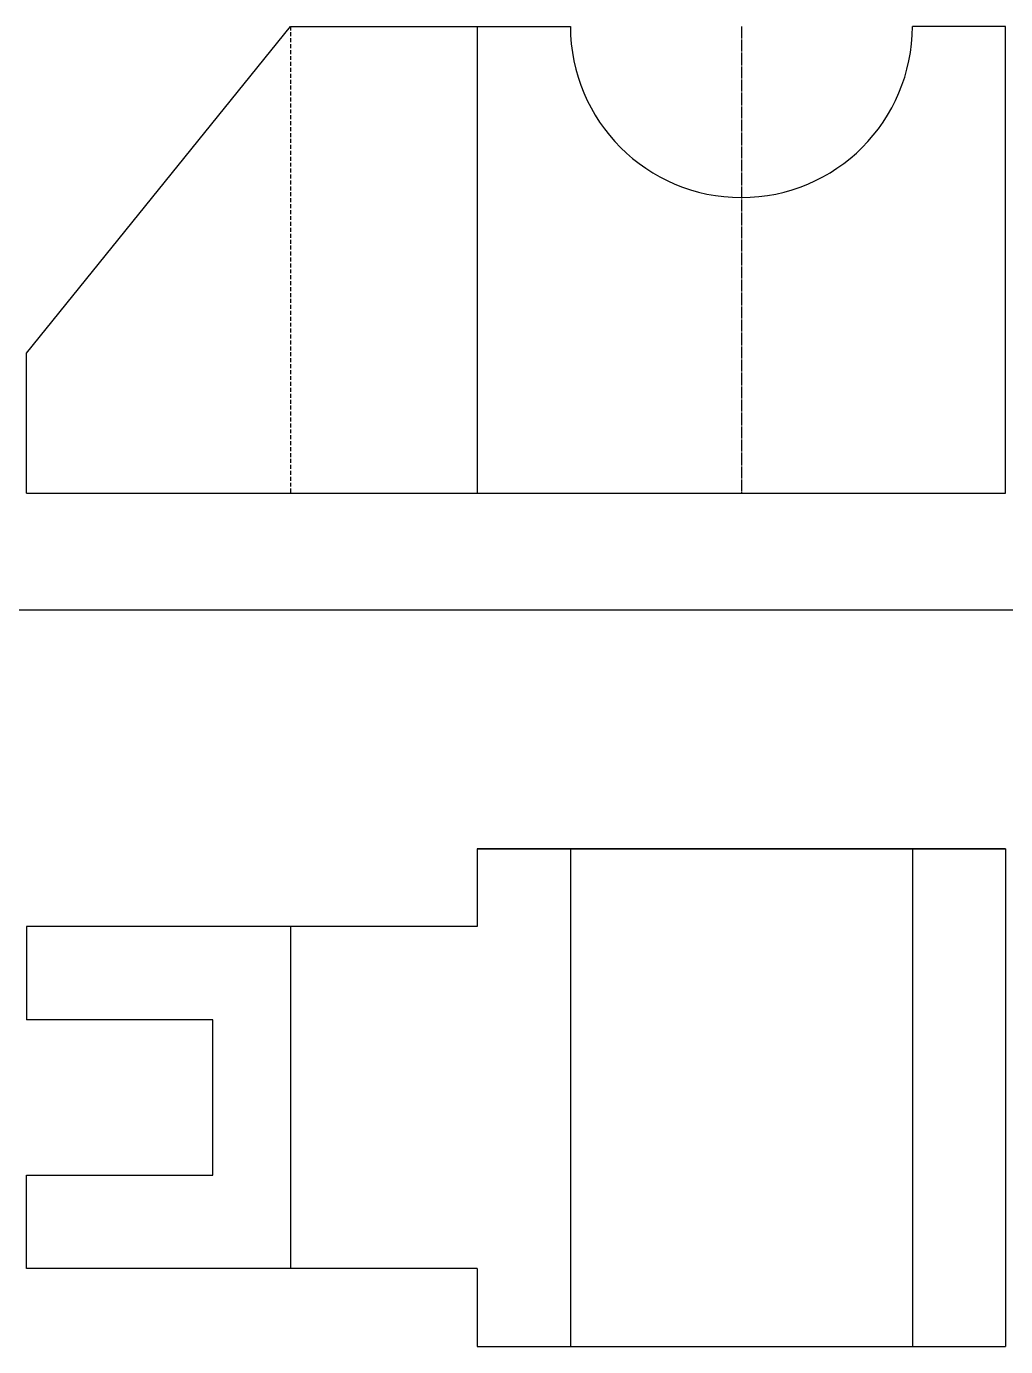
# Model space of a CAD drawing. Header units: millimetres. Extents: x -25774 to 9509, y -14511 to 4567.
# Drawn here: x -21439 to -15139, y -7676 to 812 of the extents above; entities that cross this region are included whole.
import ezdxf

# ---------------------------------------------------------------- set-up
doc = ezdxf.new("R2010")
doc.units = ezdxf.units.MM
doc.linetypes.add('CENTER2', pattern=[28.575, 19.05, -3.175, 3.175, -3.175])
doc.linetypes.add('DASHEDX2', pattern=[38.1, 25.4, -12.7])
doc.layers.add('net_duc', color=240, linetype='DASHEDX2')
doc.layers.add('truc_tam_tron', color=130, linetype='CENTER2')

msp = doc.modelspace()

# ---------------------------------------------------------------- linework, layer by layer
for p, q in [((-21438.87, -1287.595), (-19738.87, 812.405)), ((-19738.87, 812.405), (-17938.87, 812.405)), ((-18538.87, 812.405), (-18538.87, -2187.595)), ((-15138.87, 812.405), (-15738.87, 812.405)), ((-15138.87, -2187.595), (-15138.87, 812.405)), ((-21438.87, -2187.595), (-21438.87, -1287.595)), ((-21438.87, -2187.595), (-15138.87, -2187.595)), ((-25773.506, -2939.472), (9508.595, -2939.472)), ((-15138.87, -4475.733), (-18538.87, -4475.733)), ((-18538.87, -4475.733), (-18538.87, -4975.733)), ((-18538.87, -4475.733), (-15138.87, -4475.733)), ((-17938.87, -4475.733), (-17938.87, -7675.733)), ((-15738.87, -4475.733), (-15738.87, -7675.733)), ((-15138.87, -4475.733), (-15138.87, -7675.733)), ((-18538.87, -4975.733), (-21438.87, -4975.733)), ((-21438.87, -4975.733), (-21438.87, -5575.733)), ((-19738.87, -4975.733), (-19738.87, -7173.233)), ((-20238.87, -5575.733), (-21438.87, -5575.733)), ((-20238.87, -6573.233), (-20238.87, -5575.733)), ((-21438.87, -7173.233), (-21438.87, -6573.233)), ((-21438.87, -6573.233), (-20238.87, -6573.233)), ((-18538.87, -7173.233), (-21438.87, -7173.233)), ((-18538.87, -7173.233), (-18538.87, -7675.733)), ((-18538.87, -7675.733), (-15138.87, -7675.733))]:
    msp.add_line(p, q)
msp.add_arc((-16838.87, 812.405), 1100, 180, 0)
at = {"layer": 'net_duc'}
msp.add_line((-19738.87, 812.405), (-19738.87, -2187.595), dxfattribs=at)
at = {"layer": 'truc_tam_tron'}
msp.add_line((-16838.87, 812.405), (-16838.87, -2187.595), dxfattribs=at)

doc.saveas('drawing.dxf')
